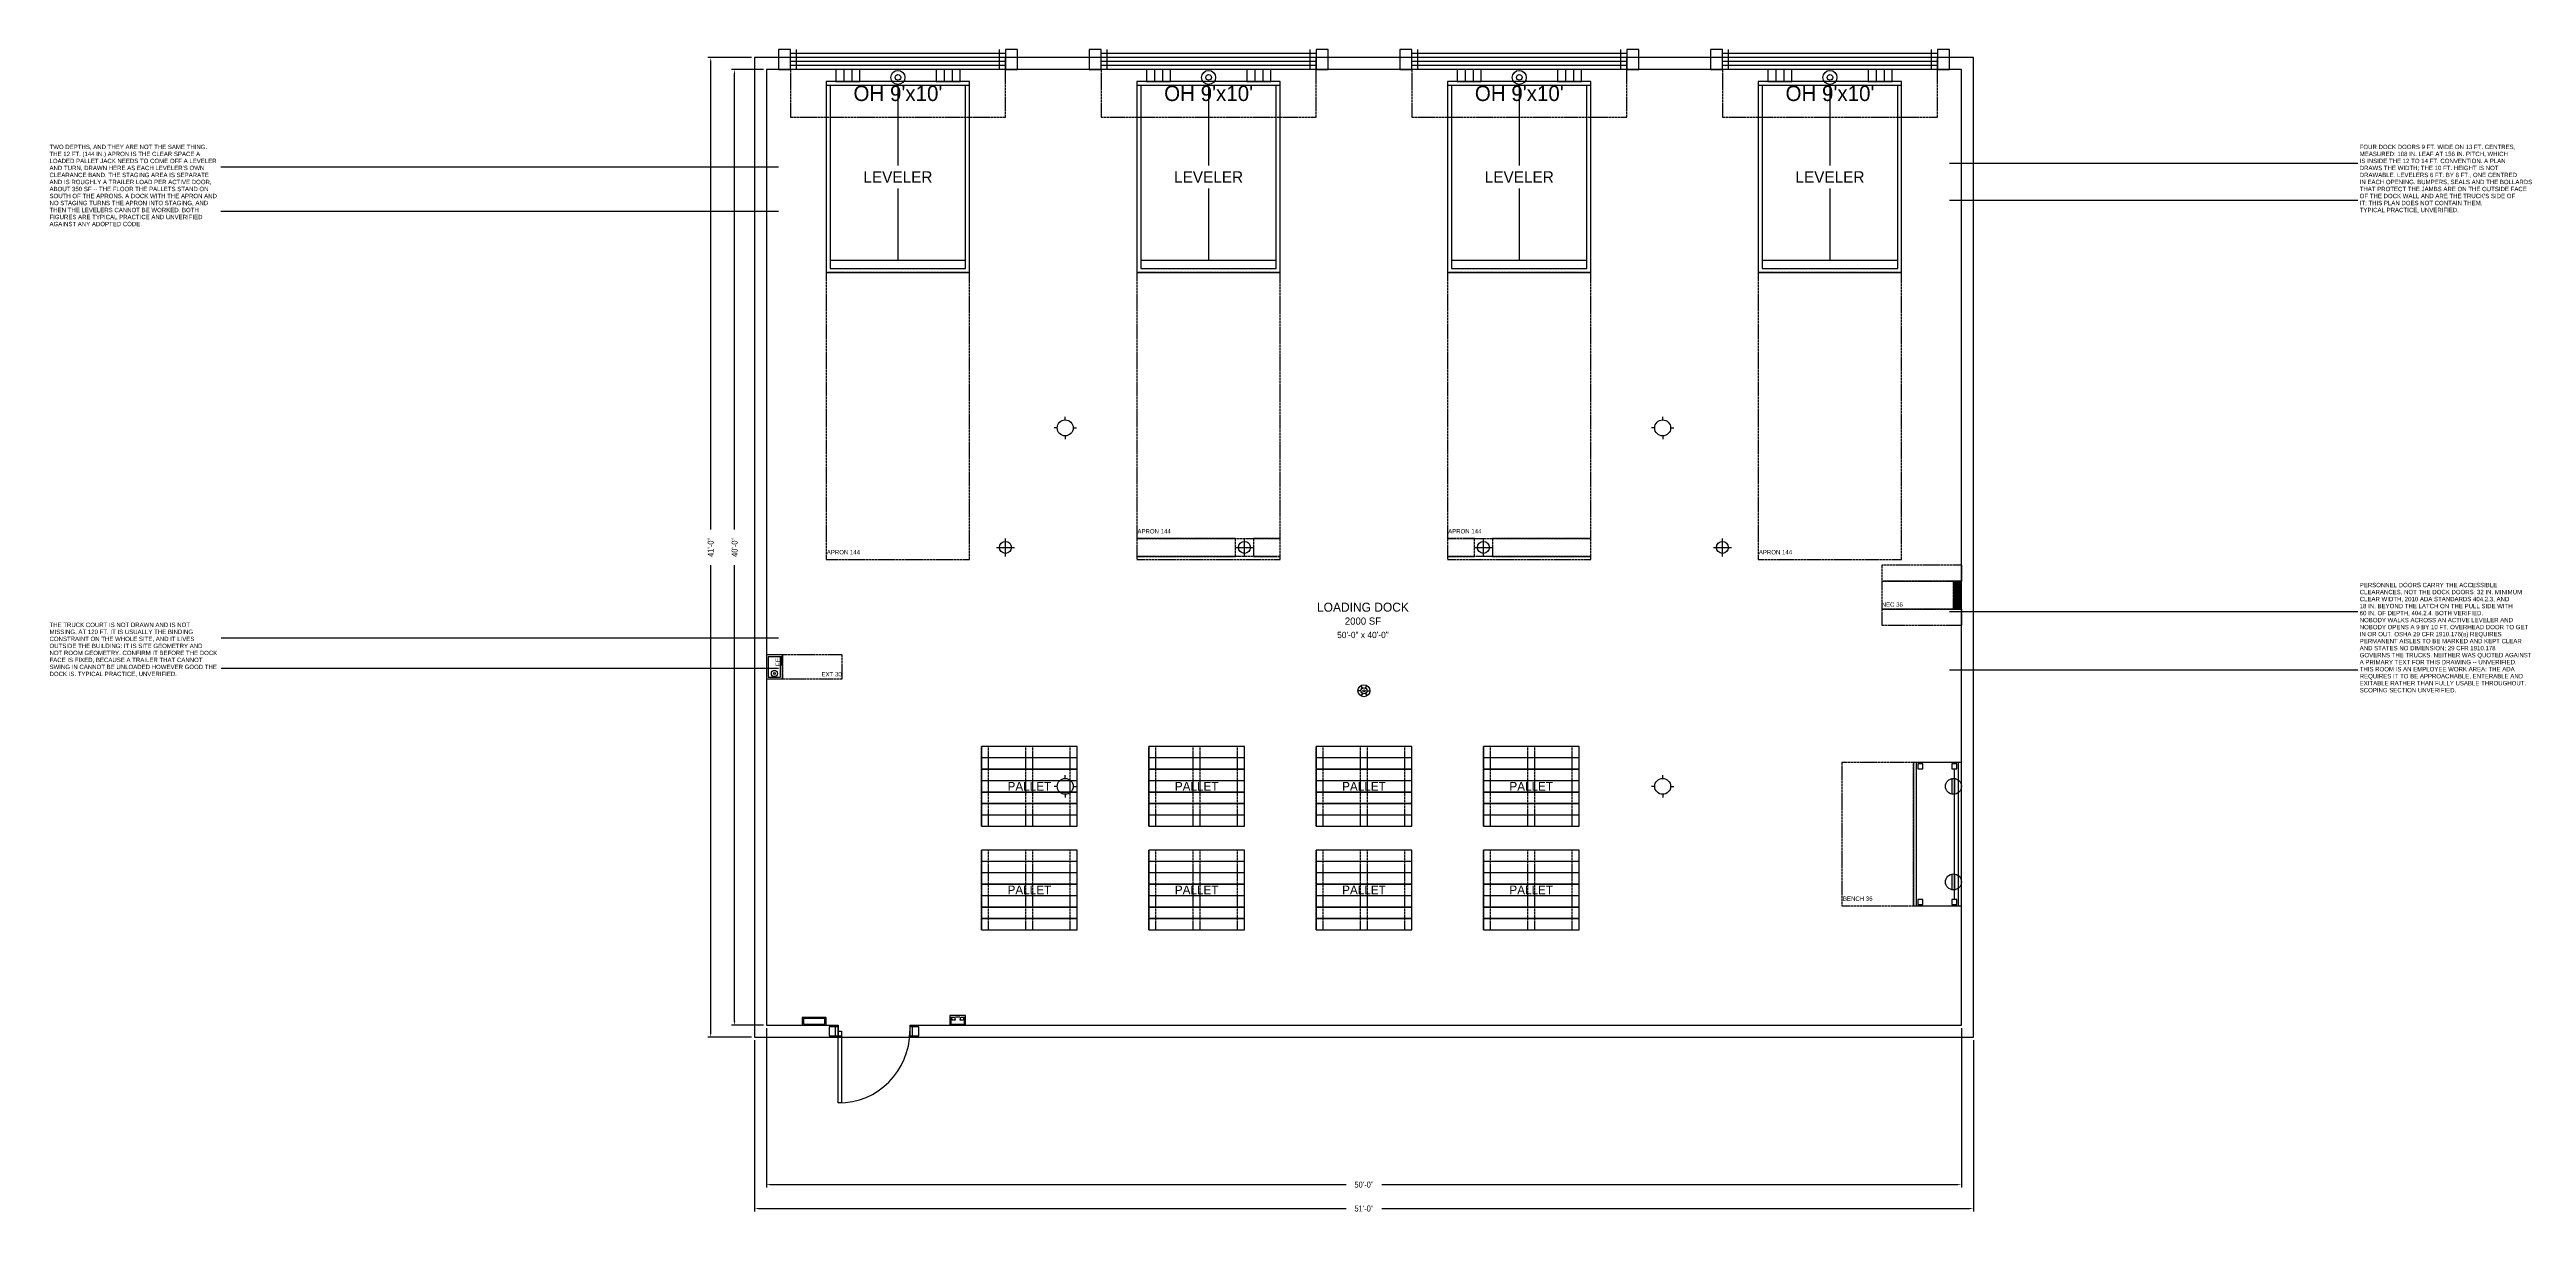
# Model space of a CAD drawing. Header units: inches. Extents: x -360 to 884, y -94 to 490.
import ezdxf
from ezdxf.enums import TextEntityAlignment as Align

# ---------------------------------------------------------------- set-up
doc = ezdxf.new("R2010")
doc.units = ezdxf.units.IN
doc.header["$MEASUREMENT"] = 0
doc.linetypes.add('DASHED', pattern=[1.524, 1.27, -0.254])
for name, color, linetype in [('A-ANNO-DIMS', 2, 'Continuous'), ('A-ANNO-TEXT', 7, 'Continuous'), ('A-AREA', 8, 'Continuous'), ('A-DOOR', 3, 'Continuous'), ('A-FLOR-IDEN', 7, 'Continuous'), ('A-WALL', 7, 'Continuous'), ('Q-EQPM', 3, 'Continuous'), ('Q-FURN', 6, 'Continuous')]:
    doc.layers.add(name, color=color, linetype=linetype)
doc.layers.add('A-CLRN', color=1, linetype='DASHED', plot=False)
doc.styles.add('OpenSansCondensed-Light', font='OpenSansCondensed-Light.ttf')
doc.dimstyles.new('ROOM', dxfattribs={"dimtxt": 3, "dimasz": 2, "dimexe": 1.5, "dimexo": 1.5, "dimgap": 1, "dimtad": 1, "dimdec": 0, "dimlunit": 4, "dimcen": 2.5, "dimclrt": 2, "dimazin": 3, "dimtfac": 1, "dimtmove": 0, "dimatfit": 3, "dimfrac": 1})

# ---------------------------------------------------------------- blocks, each defined once
blk = doc.blocks.new('DOOR-SWING-36')
for p, q in [((-1.35, -2.25), (-1.35, 2.25)), ((37.35, -2.25), (37.35, 2.25)), ((0, -2.25), (1.75, -2.25))]:
    blk.add_line(p, q)
for points in [[(-4.5, -2.25), (0, -2.25), (0, 2.25), (-4.5, 2.25)], [(0, 0), (1.75, 0), (1.75, -36), (0, -36)], [(36, -2.25), (40.5, -2.25), (40.5, 2.25), (36, 2.25)]]:
    blk.add_lwpolyline(points, close=True)
blk.add_arc((0, 0), 36, -90, 0)
blk = doc.blocks.new('DOOR-ROLLUP')
for p, q in [((0, 0), (108, 0)), ((3, 0), (3, -10)), ((105, 0), (105, -10)), ((0, -2), (108, -2)), ((0, -4), (108, -4)), ((0, -6), (108, -6)), ((0, -8), (108, -8))]:
    blk.add_line(p, q)
at = {"linetype": 'DASHED'}
blk.add_lwpolyline([(0, 0), (108, 0), (108, 24), (0, 24)], close=True, dxfattribs=at)
for points in [[(-6, -10), (0, -10), (0, 0), (-6, 0)], [(108, -10), (114, -10), (114, 0), (108, 0)]]:
    blk.add_lwpolyline(points, close=True)
for radius in [3.5, 1.4]:
    blk.add_circle((54, 4), radius)
blk.add_text("OH 9'x10'", height=7.71, rotation=180).set_placement((54, 12), align=Align.MIDDLE_CENTER)
blk = doc.blocks.new('DOCK-LEVELER')
for p, q in [((2, 90), (70, 90)), ((36, 53.76), (36, 90)), ((36, 2), (36, 42.24)), ((0, 2), (72, 2)), ((8.8, -6), (8.8, 0)), ((12.8, -6), (12.8, 0)), ((59.2, -6), (59.2, 0)), ((63.2, -6), (63.2, 0))]:
    blk.add_line(p, q)
for points in [[(0, 0), (72, 0), (72, 96), (0, 96)], [(2, 2), (70, 2), (70, 94), (2, 94)], [(4.8, -6), (16.8, -6), (16.8, 0), (4.8, 0)], [(55.2, -6), (67.2, -6), (67.2, 0), (55.2, 0)]]:
    blk.add_lwpolyline(points, close=True)
blk.add_text('LEVELER', height=5.76, rotation=180).set_placement((36, 48), align=Align.MIDDLE_CENTER)
blk = doc.blocks.new('PALLET-40x48')
at = {"linetype": 'DASHED'}
for p, q in [((0, 0), (0, 40)), ((3.5, 0), (3.5, 40)), ((22.25, 0), (22.25, 40)), ((25.75, 0), (25.75, 40)), ((44.5, 0), (44.5, 40)), ((48, 0), (48, 40))]:
    blk.add_line(p, q, dxfattribs=at)
for points in [[(0, 0), (48, 0), (48, 40), (0, 40)], [(0, 34.5), (48, 34.5), (48, 40), (0, 40)], [(0, 28.75), (48, 28.75), (48, 34.25), (0, 34.25)], [(0, 23), (48, 23), (48, 28.5), (0, 28.5)], [(0, 17.25), (48, 17.25), (48, 22.75), (0, 22.75)], [(0, 11.5), (48, 11.5), (48, 17), (0, 17)], [(0, 5.75), (48, 5.75), (48, 11.25), (0, 11.25)], [(0, 0), (48, 0), (48, 5.5), (0, 5.5)]]:
    blk.add_lwpolyline(points, close=True)
blk.add_text('PALLET', height=4.4).set_placement((24, 20), align=Align.MIDDLE_CENTER)
blk = doc.blocks.new('WORKBENCH-72')
for p, q in [((0, 22.56), (72, 22.56)), ((0, 1.5), (72, 1.5)), ((3.25, 3.5), (68.75, 3.5))]:
    blk.add_line(p, q)
for points in [[(0, 0), (72, 0), (72, 24), (0, 24)], [(0.75, 19.31), (3.25, 19.31), (3.25, 21.81), (0.75, 21.81)], [(68.75, 19.31), (71.25, 19.31), (71.25, 21.81), (68.75, 21.81)], [(0.75, 2.25), (3.25, 2.25), (3.25, 4.75), (0.75, 4.75)], [(68.75, 2.25), (71.25, 2.25), (71.25, 4.75), (68.75, 4.75)]]:
    blk.add_lwpolyline(points, close=True)
blk = doc.blocks.new('ELEC-PANEL')
blk.add_lwpolyline([(-7, 0), (7, 0), (7, 4), (-7, 4)], close=True)
blk.add_solid([(-7, 0), (7, 0), (-7, 4), (7, 4)])
blk.add_text('P', height=2.8).set_placement((0, 2), align=Align.MIDDLE_CENTER)
blk = doc.blocks.new('ELEC-OUTLET-DUPLEX')
for p, q in [((-4, 4.68), (4, 4.68)), ((-4, 3.32), (4, 3.32))]:
    blk.add_line(p, q)
blk.add_circle((0, 4), 4)
blk = doc.blocks.new('ELEC-LIGHT-CEILING')
for p, q in [((-4, 0), (-5.6, 0)), ((0, 4), (0, 5.6)), ((4, 0), (5.6, 0)), ((0, -4), (0, -5.6))]:
    blk.add_line(p, q)
blk.add_circle((0, 0), 4)
blk = doc.blocks.new('EXIT-SIGN')
blk.add_line((-1.2, 0), (1.2, 0))
for points in [[(-6, 0), (6, 0), (6, 4), (-6, 4)], [(-5.36, 0.64), (5.36, 0.64), (5.36, 3.36), (-5.36, 3.36)]]:
    blk.add_lwpolyline(points, close=True)
blk = doc.blocks.new('EMERGENCY-LIGHT')
for p, q in [((-2.88125, 3.4125), (-3.35, 3.4125)), ((-1.025, 4.35), (1.025, 4.35)), ((2.88125, 3.4125), (3.35, 3.4125))]:
    blk.add_line(p, q)
for points in [[(-4, 0), (4, 0), (4, 5), (-4, 5)], [(-3.0125, 4.1625), (-1.5125, 4.1625), (-1.25, 2.6625), (-2.75, 2.6625)], [(1.5125, 4.1625), (3.0125, 4.1625), (2.75, 2.6625), (1.25, 2.6625)]]:
    blk.add_lwpolyline(points, close=True)
blk.add_lwpolyline([(-3.35, 4.35), (-3.35, 0.65), (3.35, 0.65), (3.35, 4.35)])
blk = doc.blocks.new('SMOKE-DETECTOR')
for p, q in [((-1.7, 0), (-2.7, 0)), ((-0.8, 1.4), (-1.4, 2.3)), ((0.8, 1.4), (1.4, 2.3)), ((1.7, 0), (2.7, 0)), ((-0.8, -1.4), (-1.4, -2.3)), ((0.8, -1.4), (1.4, -2.3))]:
    blk.add_line(p, q)
for radius in [3, 1.5, 0.54]:
    blk.add_circle((0, 0), radius)
blk = doc.blocks.new('FIRE-EXT-CABINET')
for p, q in [((-5.12, 8), (-5.12, 7.12)), ((-5.12, 7.56), (-0.8, 7.56)), ((-0.8, 8), (-0.8, 7.12))]:
    blk.add_line(p, q)
for points in [[(-6, 0), (6, 0), (6, 8), (-6, 8)], [(-5.12, 0.88), (5.12, 0.88), (5.12, 7.12), (-5.12, 7.12)]]:
    blk.add_lwpolyline(points, close=True)
for radius in [1.56, 0.546]:
    blk.add_circle((3.326, 4), radius)
blk = doc.blocks.new('SPRK-HEAD-UPRIGHT')
for p, q in [((-4.5, 0), (4.5, 0)), ((0, -4.5), (0, 4.5))]:
    blk.add_line(p, q)
blk.add_circle((0, 0), 3)
blk = doc.blocks.new('_CLOSEDFILLED')
at = {"color": 0, "linetype": 'BYBLOCK'}
blk.add_solid([(-1, 0.16), (0, 0), (-1, -0.16)], dxfattribs=at)
blk = doc.blocks.new('*D1')
for p, q in [((0, -1.5), (0, -81.5)), ((600, -1.5), (600, -81.5)), ((2, -80), (291, -80)), ((309, -80), (598, -80))]:
    blk.add_line(p, q)
at = {"layer": 'Defpoints'}
for p in [(0, 0), (600, 0), (0, -80)]:
    blk.add_point(p, dxfattribs=at)
at = {"layer": 'A-ANNO-DIMS', "xscale": 2, "yscale": 2, "rotation": 180}
blk.add_blockref('_CLOSEDFILLED', (0, -80), dxfattribs=at)
at = {"layer": 'A-ANNO-DIMS', "xscale": 2, "yscale": 2}
blk.add_blockref('_CLOSEDFILLED', (600, -80), dxfattribs=at)
at = {"layer": 'A-ANNO-DIMS', "color": 2, "insert": (300, -80), "char_height": 3, "attachment_point": 5, "style": 'OpenSansCondensed-Light'}
blk.add_mtext('50\'-0"', dxfattribs=at)
blk = doc.blocks.new('*D2')
for p, q in [((-1.5, 480), (-17.5, 480)), ((-16, 249), (-16, 478)), ((-16, 2), (-16, 231)), ((-1.5, 0), (-17.5, 0))]:
    blk.add_line(p, q)
at = {"layer": 'Defpoints'}
for p in [(0, 480), (-16, 0), (0, 0)]:
    blk.add_point(p, dxfattribs=at)
at = {"layer": 'A-ANNO-DIMS', "xscale": 2, "yscale": 2}
for p, rotation in [((-16, 480), 90), ((-16, 0), 270)]:
    blk.add_blockref('_CLOSEDFILLED', p, dxfattribs=dict(at, rotation=rotation))
at = {"layer": 'A-ANNO-DIMS', "color": 2, "insert": (-16, 240), "char_height": 3, "attachment_point": 5, "rotation": 90, "style": 'OpenSansCondensed-Light'}
blk.add_mtext('40\'-0"', dxfattribs=at)
blk = doc.blocks.new('*D3')
for p, q in [((-6, -7.5), (-6, -93.5)), ((606, -7.5), (606, -93.5)), ((-4, -92), (291, -92)), ((309, -92), (604, -92))]:
    blk.add_line(p, q)
at = {"layer": 'Defpoints'}
for p in [(-6, -6), (606, -6), (-6, -92)]:
    blk.add_point(p, dxfattribs=at)
at = {"layer": 'A-ANNO-DIMS', "xscale": 2, "yscale": 2, "rotation": 180}
blk.add_blockref('_CLOSEDFILLED', (-6, -92), dxfattribs=at)
at = {"layer": 'A-ANNO-DIMS', "xscale": 2, "yscale": 2}
blk.add_blockref('_CLOSEDFILLED', (606, -92), dxfattribs=at)
at = {"layer": 'A-ANNO-DIMS', "color": 2, "insert": (300, -92), "char_height": 3, "attachment_point": 5, "style": 'OpenSansCondensed-Light'}
blk.add_mtext('51\'-0"', dxfattribs=at)
blk = doc.blocks.new('*D4')
for p, q in [((-7.5, 486), (-29.5, 486)), ((-28, 249), (-28, 484)), ((-28, -4), (-28, 231)), ((-7.5, -6), (-29.5, -6))]:
    blk.add_line(p, q)
at = {"layer": 'Defpoints'}
for p in [(-6, 486), (-28, -6), (-6, -6)]:
    blk.add_point(p, dxfattribs=at)
at = {"layer": 'A-ANNO-DIMS', "xscale": 2, "yscale": 2}
for p, rotation in [((-28, 486), 90), ((-28, -6), 270)]:
    blk.add_blockref('_CLOSEDFILLED', p, dxfattribs=dict(at, rotation=rotation))
at = {"layer": 'A-ANNO-DIMS', "color": 2, "insert": (-28, 240), "char_height": 3, "attachment_point": 5, "rotation": 90, "style": 'OpenSansCondensed-Light'}
blk.add_mtext('41\'-0"', dxfattribs=at)

msp = doc.modelspace()

# ---------------------------------------------------------------- linework, layer by layer
at = {"layer": 'A-AREA'}
msp.add_lwpolyline([(-6, -6), (606, -6), (606, -6), (606, 486), (606, 486), (-6, 486), (-6, 486), (-6, -6)], close=True, dxfattribs=at)
at = {"layer": 'A-CLRN', "linetype": 'DASHED'}
for points in [[(30, 234), (102, 234), (102, 378), (30, 378), (30, 234)], [(186, 244.5), (258, 244.5), (258, 378), (186, 378), (186, 244.5)], [(342, 244.5), (414, 244.5), (414, 378), (342, 378), (342, 244.5)], [(498, 234), (570, 234), (570, 378), (498, 378), (498, 234)], [(186, 235.5), (235.5, 235.5), (235.5, 244.5), (186, 244.5), (186, 235.5)], [(244.5, 235.5), (258, 235.5), (258, 244.5), (244.5, 244.5), (244.5, 235.5)], [(342, 235.5), (355.5, 235.5), (355.5, 244.5), (342, 244.5), (342, 235.5)], [(364.5, 235.5), (414, 235.5), (414, 244.5), (364.5, 244.5), (364.5, 235.5)], [(186, 234), (258, 234), (258, 235.5), (186, 235.5), (186, 234)], [(342, 234), (414, 234), (414, 235.5), (342, 235.5), (342, 234)], [(560, 223), (600.179, 223), (600.179, 231), (560, 231), (560, 223)], [(560, 209), (596, 209), (596, 223), (560, 223), (560, 209)], [(560, 201), (600.179, 201), (600.179, 209), (560, 209), (560, 201)], [(8, 174), (38, 174), (38, 186), (8, 186), (8, 174)], [(540, 60), (576, 60), (576, 132), (540, 132), (540, 60)]]:
    msp.add_lwpolyline(points, dxfattribs=at)
at = {"layer": 'A-FLOR-IDEN'}
for p, q in [((-273.964, 431.09), (6, 431.09)), ((799, 432.85), (594, 432.85)), ((799, 414.15), (594, 414.15)), ((-273.964, 408.87), (6, 408.87)), ((799, 207.57), (594, 207.57)), ((-273.797, 194.61), (6, 194.61)), ((-273.797, 179.43), (6, 179.43)), ((799, 178.31), (594, 178.31))]:
    msp.add_line(p, q, dxfattribs=at)
at = {"layer": 'A-WALL'}
for p, q in [((12, 486), (-6, 486)), ((-6, 486), (-6, -6)), ((12, 480), (12, 486)), ((168, 486), (120, 486)), ((120, 480), (120, 486)), ((168, 480), (168, 486)), ((324, 486), (276, 486)), ((276, 480), (276, 486)), ((324, 480), (324, 486)), ((480, 486), (432, 486)), ((432, 480), (432, 486)), ((480, 480), (480, 486)), ((606, 486), (588, 486)), ((588, 480), (588, 486)), ((606, -6), (606, 486)), ((12, 480), (0, 480)), ((0, 480), (0, 0)), ((168, 480), (120, 480)), ((324, 480), (276, 480)), ((480, 480), (432, 480)), ((600, 480), (588, 480)), ((600, 0), (600, 480)), ((0, 0), (36, 0)), ((36, 0), (36, -6)), ((72, 0), (600, 0)), ((72, 0), (72, -6)), ((-6, -6), (36, -6)), ((72, -6), (606, -6))]:
    msp.add_line(p, q, dxfattribs=at)

# ---------------------------------------------------------------- block references
at = {"layer": 'A-DOOR', "rotation": 180}
for p in [(120, 480), (276, 480), (432, 480), (588, 480)]:
    msp.add_blockref('DOOR-ROLLUP', p, dxfattribs=at)
at = {"layer": 'A-DOOR'}
msp.add_blockref('DOOR-SWING-36', (36, -3), dxfattribs=at)
at = {"layer": 'Q-EQPM'}
for name, p in [('ELEC-LIGHT-CEILING', (150, 300)), ('ELEC-LIGHT-CEILING', (450, 300)), ('SPRK-HEAD-UPRIGHT', (120, 240)), ('SPRK-HEAD-UPRIGHT', (240, 240)), ('SPRK-HEAD-UPRIGHT', (360, 240)), ('SPRK-HEAD-UPRIGHT', (480, 240)), ('SMOKE-DETECTOR', (300, 168)), ('PALLET-40x48', (108, 100)), ('PALLET-40x48', (192, 100)), ('PALLET-40x48', (276, 100)), ('PALLET-40x48', (360, 100)), ('ELEC-LIGHT-CEILING', (150, 120)), ('ELEC-LIGHT-CEILING', (450, 120)), ('PALLET-40x48', (108, 48)), ('PALLET-40x48', (192, 48)), ('PALLET-40x48', (276, 48)), ('PALLET-40x48', (360, 48)), ('EXIT-SIGN', (24, 0)), ('EMERGENCY-LIGHT', (96, 0))]:
    msp.add_blockref(name, p, dxfattribs=at)
for name, p, rotation in [('ELEC-PANEL', (600, 216), 90), ('FIRE-EXT-CABINET', (0, 180), 270), ('ELEC-OUTLET-DUPLEX', (600, 120), 90), ('ELEC-OUTLET-DUPLEX', (600, 72), 90)]:
    msp.add_blockref(name, p, dxfattribs=dict(at, rotation=rotation))
at = {"layer": 'Q-FURN'}
for name, p, rotation in [('DOCK-LEVELER', (102, 474), 180), ('DOCK-LEVELER', (258, 474), 180), ('DOCK-LEVELER', (414, 474), 180), ('DOCK-LEVELER', (570, 474), 180), ('WORKBENCH-72', (600, 60), 90)]:
    msp.add_blockref(name, p, dxfattribs=dict(at, rotation=rotation))

# ---------------------------------------------------------------- texts
at = {"layer": 'A-ANNO-TEXT'}
for s, p in [('TWO DEPTHS, AND THEY ARE NOT THE SAME THING.', (-360, 440)), ('THE 12 FT. (144 IN.) APRON IS THE CLEAR SPACE A', (-360, 436.48)), ('FOUR DOCK DOORS 9 FT. WIDE ON 13 FT. CENTRES,', (800, 440)), ('MEASURED: 108 IN. LEAF AT 156 IN. PITCH, WHICH', (800, 436.48)), ("AND TURN, DRAWN HERE AS EACH LEVELER'S OWN", (-360, 429.44)), ('AND IS ROUGHLY A TRAILER LOAD PER ACTIVE DOOR,', (-360, 422.4)), ('CLEARANCE BAND. THE STAGING AREA IS SEPARATE', (-360, 425.92)), ('LOADED PALLET JACK NEEDS TO COME OFF A LEVELER', (-360, 432.96)), ('DRAWS THE WIDTH; THE 10 FT. HEIGHT IS NOT', (800, 429.44)), ('DRAWABLE. LEVELERS 6 FT. BY 8 FT., ONE CENTRED', (800, 425.92)), ('IS INSIDE THE 12 TO 14 FT. CONVENTION. A PLAN', (800, 432.96)), ('IN EACH OPENING. BUMPERS, SEALS AND THE BOLLARDS', (800, 422.4)), ('ABOUT 350 SF -- THE FLOOR THE PALLETS STAND ON', (-360, 418.88)), ('THEN THE LEVELERS CANNOT BE WORKED. BOTH', (-360, 408.32)), ('SOUTH OF THE APRONS. A DOCK WITH THE APRON AND', (-360, 415.36)), ('NO STAGING TURNS THE APRON INTO STAGING, AND', (-360, 411.84)), ('THAT PROTECT THE JAMBS ARE ON THE OUTSIDE FACE', (800, 418.88)), ('TYPICAL PRACTICE, UNVERIFIED.', (800, 408.32)), ("OF THE DOCK WALL AND ARE THE TRUCK'S SIDE OF", (800, 415.36)), ('IT: THIS PLAN DOES NOT CONTAIN THEM.', (800, 411.84)), ('AGAINST ANY ADOPTED CODE.', (-360, 401.28)), ('FIGURES ARE TYPICAL PRACTICE AND UNVERIFIED', (-360, 404.8)), ('CLEARANCES, NOT THE DOCK DOORS: 32 IN. MINIMUM', (800, 216.48)), ('CLEAR WIDTH, 2010 ADA STANDARDS 404.2.3, AND', (800, 212.96)), ('18 IN. BEYOND THE LATCH ON THE PULL SIDE WITH', (800, 209.44)), ('PERSONNEL DOORS CARRY THE ACCESSIBLE', (800, 220)), ('THE TRUCK COURT IS NOT DRAWN AND IS NOT', (-360, 200)), ('60 IN. OF DEPTH, 404.2.4. BOTH VERIFIED.', (800, 205.92)), ('NOBODY WALKS ACROSS AN ACTIVE LEVELER AND', (800, 202.4)), ('NOBODY OPENS A 9 BY 10 FT. OVERHEAD DOOR TO GET', (800, 198.88)), ('OUTSIDE THE BUILDING: IT IS SITE GEOMETRY AND', (-360, 189.44)), ('CONSTRAINT ON THE WHOLE SITE, AND IT LIVES', (-360, 192.96)), ('MISSING. AT 120 FT. IT IS USUALLY THE BINDING', (-360, 196.48)), ('NOT ROOM GEOMETRY. CONFIRM IT BEFORE THE DOCK', (-360, 185.92)), ('AND STATES NO DIMENSION; 29 CFR 1910.178', (800, 188.32)), ('GOVERNS THE TRUCKS. NEITHER WAS QUOTED AGAINST', (800, 184.8)), ('PERMANENT AISLES TO BE MARKED AND KEPT CLEAR', (800, 191.84)), ('IN OR OUT. OSHA 29 CFR 1910.176(a) REQUIRES', (800, 195.36)), ('SWING IN CANNOT BE UNLOADED HOWEVER GOOD THE', (-360, 178.88)), ('FACE IS FIXED, BECAUSE A TRAILER THAT CANNOT', (-360, 182.4)), ('DOCK IS. TYPICAL PRACTICE, UNVERIFIED.', (-360, 175.36)), ('A PRIMARY TEXT FOR THIS DRAWING -- UNVERIFIED.', (800, 181.28)), ('THIS ROOM IS AN EMPLOYEE WORK AREA: THE ADA', (800, 177.76)), ('REQUIRES IT TO BE APPROACHABLE, ENTERABLE AND', (800, 174.24)), ('SCOPING SECTION UNVERIFIED.', (800, 167.2)), ('EXITABLE RATHER THAN FULLY USABLE THROUGHOUT.', (800, 170.72))]:
    msp.add_text(s, height=2.2, dxfattribs=at).set_placement(p)
at = {"layer": 'A-CLRN'}
for s, p in [('APRON 144', (194.638, 248.1)), ('APRON 144', (350.638, 248.1)), ('APRON 144', (38.638, 237.6)), ('APRON 144', (506.638, 237.6)), ('NEC 36', (565.292, 211.3)), ('EXT 30', (32.708, 176.3)), ('BENCH 36', (547.956, 63.6))]:
    msp.add_text(s, height=2.2, dxfattribs=at).set_placement(p, align=Align.MIDDLE_CENTER)
at = {"layer": 'A-FLOR-IDEN'}
for s, height, p in [('LOADING DOCK', 4.5, (299.5, 209.975)), ('2000 SF', 3.6, (299.5, 203)), ('50\'-0" x 40\'-0"', 3.15, (299.5, 196.025))]:
    msp.add_text(s, height=height, dxfattribs=at).set_placement(p, align=Align.MIDDLE_CENTER)
at = {"layer": 'Q-EQPM'}
msp.add_text('FE', height=2.4, rotation=90, dxfattribs=at).set_placement((5.76, 182.4), align=Align.MIDDLE_CENTER)

# ---------------------------------------------------------------- dimensions: what is measured, and where the dimension line sits
at = {"layer": 'A-ANNO-DIMS'}
for base, p1, p2, text, picture, middle in [((-28, -6), (-6, -6), (-6, 486), '41\'-0"', '*D4', (-28, 240)), ((-16, 0), (0, 0), (0, 480), '40\'-0"', '*D2', (-16, 240))]:
    dim = msp.add_linear_dim(base=base, p1=p1, p2=p2, angle=90, text=text, dimstyle='ROOM', override={"dimtxt": 3, "dimasz": 2, "dimexe": 1.5, "dimexo": 1.5, "dimgap": 1, "dimzin": 8, "dimlunit": 4}, dxfattribs=at)
    dim.commit()
    dim.dimension.update_dxf_attribs({"geometry": picture, "text_midpoint": middle})
for base, p1, p2, text, picture, middle in [((0, -80), (0, 0), (600, 0), '50\'-0"', '*D1', (300, -80)), ((-6, -92), (-6, -6), (606, -6), '51\'-0"', '*D3', (300, -92))]:
    dim = msp.add_linear_dim(base=base, p1=p1, p2=p2, text=text, dimstyle='ROOM', override={"dimtxt": 3, "dimasz": 2, "dimexe": 1.5, "dimexo": 1.5, "dimgap": 1, "dimzin": 8, "dimlunit": 4}, dxfattribs=at)
    dim.commit()
    dim.dimension.update_dxf_attribs({"geometry": picture, "text_midpoint": middle})

doc.saveas('drawing.dxf')
